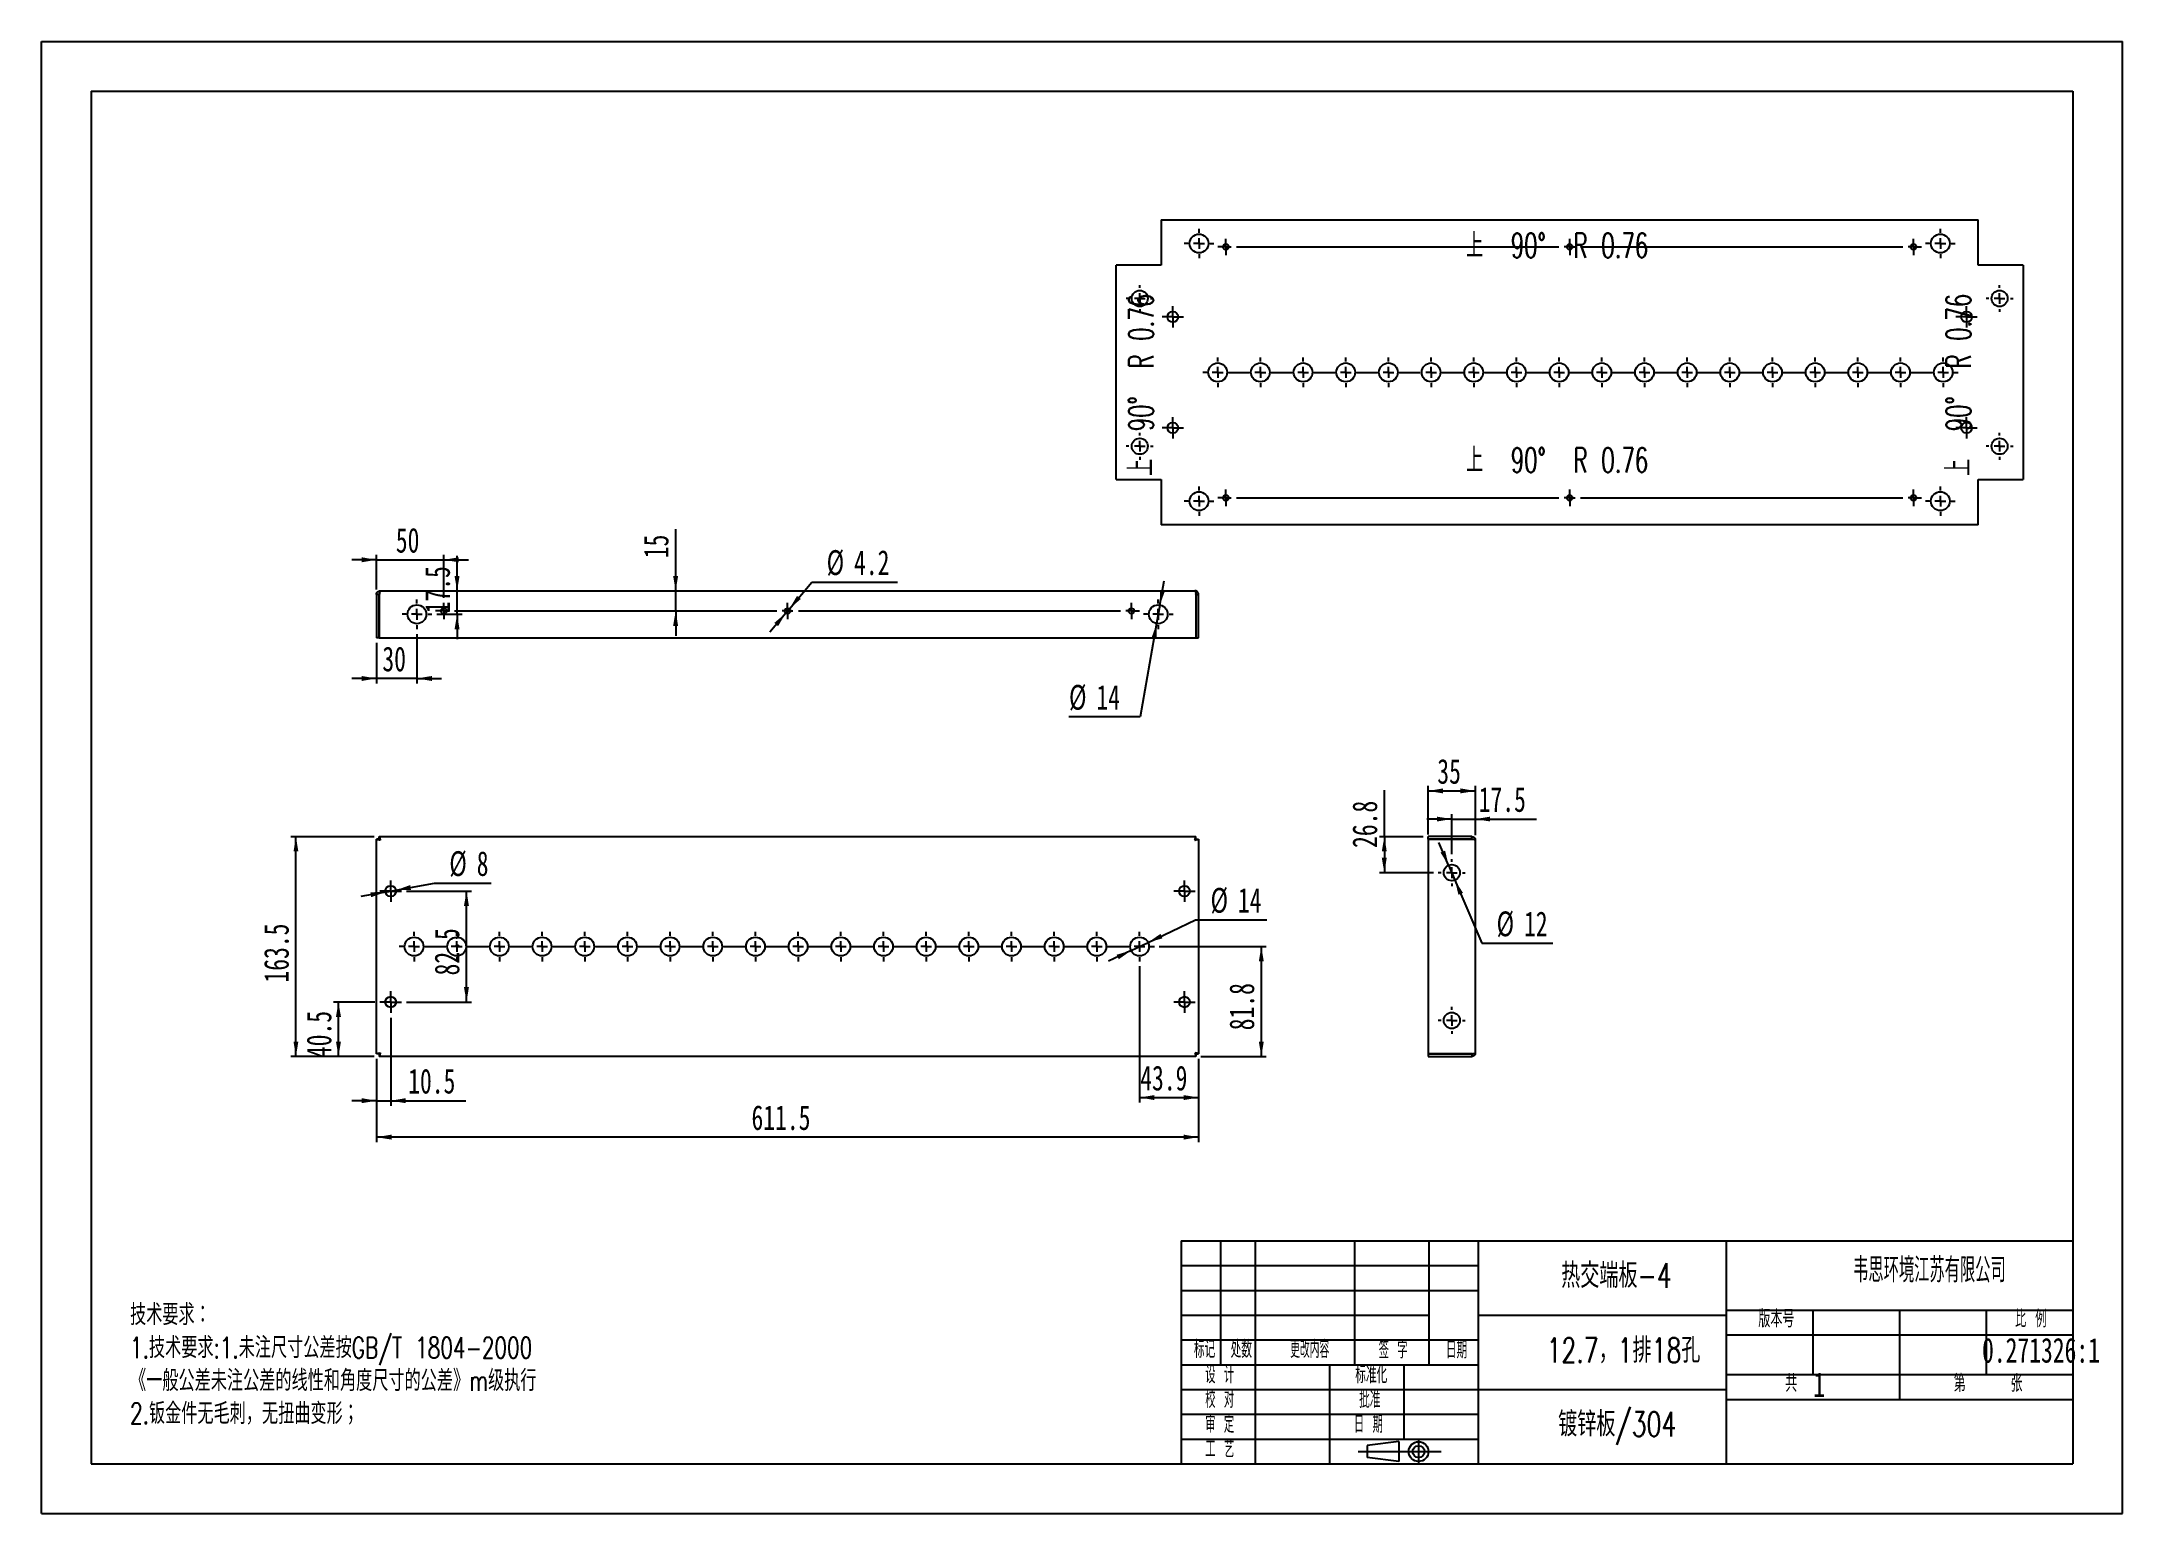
# Model space of a CAD drawing. Extents: x 0 to 1548, y 0 to 1095.
import ezdxf

# ---------------------------------------------------------------- set-up
doc = ezdxf.new("R2010")
doc.units = 0
doc.header["$LTSCALE"] = 3.685605
doc.layers.get('0').update_dxf_attribs({"linetype": 'CONTINUOUS'})
for name, color, linetype in [('粗实线', 7, 'CONTINUOUS'), ('细实线', 7, 'CONTINUOUS'), ('轮廓线层', 7, 'CONTINUOUS')]:
    doc.layers.add(name, color=color, linetype=linetype)
doc.styles.add('SLDTEXTSTYLE0', font='TXT', dxfattribs={"width": 0.7, "bigfont": 'bigfont'})
doc.styles.add('SLDTEXTSTYLE1', font='TXT', dxfattribs={"width": 0.56, "bigfont": 'bigfont'})
doc.styles.add('SLDTEXTSTYLE2', font='TXT', dxfattribs={"width": 0.49, "bigfont": 'bigfont'})
doc.styles.add('SLDTEXTSTYLE3', font='TXT', dxfattribs={"width": 0.54, "bigfont": 'bigfont'})
doc.styles.add('SLDTEXTSTYLE4', font='TXT', dxfattribs={"width": 0.63, "bigfont": 'bigfont'})
doc.styles.add('SLDTEXTSTYLE5', font='TXT', dxfattribs={"width": 0.586667, "bigfont": 'bigfont'})
doc.styles.add('SLDTEXTSTYLE6', font='TXT', dxfattribs={"width": 0.7})
doc.styles.add('SLDTEXTSTYLE7', font='TXT', dxfattribs={"width": 0.628571, "bigfont": 'bigfont'})
doc.dimstyles.new('SLDDIMSTYLE0', dxfattribs={"dimtxt": 18.428024, "dimasz": 11.056814, "dimexe": 0, "dimexo": 0.0625, "dimgap": 4.607006, "dimtad": 2, "dimdec": 1, "dimrnd": 1e-09, "dimzin": 12, "dimtxsty": 'SLDTEXTSTYLE6', "dimsah": 1, "dimcen": 0.09, "dimazin": 3, "dimtfac": 1, "dimtdec": 1, "dimtofl": 0, "dimtmove": 0, "dimatfit": 3, "dimtolj": 1, "dimtzin": 12})
doc.dimstyles.new('SLDDIMSTYLE1', dxfattribs={"dimtxt": 18.428024, "dimasz": 11.056814, "dimexe": 0, "dimexo": 0.0625, "dimgap": 4.607006, "dimtad": 0, "dimtih": 1, "dimtoh": 1, "dimdec": 1, "dimrnd": 1e-09, "dimzin": 12, "dimtxsty": 'SLDTEXTSTYLE6', "dimsah": 1, "dimcen": 0, "dimazin": 3, "dimtfac": 1, "dimtdec": 1, "dimtmove": 0, "dimatfit": 3, "dimtolj": 1, "dimtzin": 12})
doc.dimstyles.new('SLDDIMSTYLE2', dxfattribs={"dimtxt": 18.428024, "dimasz": 11.056814, "dimexe": 0, "dimexo": 0.0625, "dimgap": 4.607006, "dimtad": 2, "dimdec": 1, "dimrnd": 1e-09, "dimzin": 12, "dimtxsty": 'SLDTEXTSTYLE6', "dimsah": 1, "dimcen": 0.09, "dimazin": 3, "dimtfac": 1, "dimtdec": 1, "dimtmove": 0, "dimatfit": 3, "dimtolj": 1, "dimtzin": 12})

msp = doc.modelspace()

# ---------------------------------------------------------------- texts
at = {"color": 7, "linetype": 'CONTINUOUS', "char_height": 18.428, "attachment_point": 2, "style": 'SLDTEXTSTYLE7'}
for insert in [(1127.39, 952.27), (1127.39, 792.6)]:
    msp.add_mtext('上  90°  R 0.76', dxfattribs=dict(at, insert=insert))
at = {"color": 7, "linetype": 'CONTINUOUS', "char_height": 18.428, "attachment_point": 2, "rotation": 90, "style": 'SLDTEXTSTYLE7'}
for insert in [(808.72, 839.26), (1416.8, 839.26)]:
    msp.add_mtext('上  90°  R 0.76', dxfattribs=dict(at, insert=insert))
at = {"layer": '细实线', "color": 7}
for s, insert, char_height, attachment_point, style in [('热交端板-4', (1171.58, 186.17), 18.428, 2, 'SLDTEXTSTYLE0'), ('韦思环境江苏有限公司', (1404.41, 190.21), 18.428, 2, 'SLDTEXTSTYLE1'), ('12.7，1排18孔', (1176.8, 130.55), 18.428, 2, 'SLDTEXTSTYLE0'), ('0.271326:1', (1487.42, 130.55), 18.428, 2, 'SLDTEXTSTYLE6'), ('1', (1318.01, 104.96), 18.43, 1, 'SLDTEXTSTYLE6'), ('1', (1318.01, 104.96), 18.43, 1, 'SLDTEXTSTYLE6'), ('镀锌板/304', (1172.15, 75.62), 18.428, 2, 'SLDTEXTSTYLE0')]:
    msp.add_mtext(s, dxfattribs=dict(at, insert=insert, char_height=char_height, attachment_point=attachment_point, style=style))
at = {"layer": '细实线', "char_height": 12.9, "attachment_point": 2}
for s, insert, style in [('版本号', (1290.56, 151.27), 'SLDTEXTSTYLE4'), ('比 例', (1479.79, 151.27), 'SLDTEXTSTYLE5'), ('标记', (865.18, 128.51), 'SLDTEXTSTYLE1'), ('处数', (892.46, 128.51), 'SLDTEXTSTYLE1'), ('更改内容', (943.38, 128.51), 'SLDTEXTSTYLE2'), ('签 字', (1005.45, 128.11), 'SLDTEXTSTYLE3'), ('日期', (1052.58, 128.11), 'SLDTEXTSTYLE1'), ('设 计', (876.45, 109.68), 'SLDTEXTSTYLE3'), ('标准化', (989.18, 109.68), 'SLDTEXTSTYLE1'), ('共', (1301.61, 103.26), 'SLDTEXTSTYLE4'), ('第', (1427.02, 103.26), 'SLDTEXTSTYLE4'), ('张', (1469.22, 103.26), 'SLDTEXTSTYLE4'), ('张', (1469.22, 103.26), 'SLDTEXTSTYLE4'), ('校 对', (876.45, 91.34), 'SLDTEXTSTYLE3'), ('批准', (988.09, 91.34), 'SLDTEXTSTYLE1'), ('审 定', (876.45, 72.82), 'SLDTEXTSTYLE3'), ('日 期', (987.02, 72.82), 'SLDTEXTSTYLE3'), ('工 艺', (876.45, 54.4), 'SLDTEXTSTYLE3')]:
    msp.add_mtext(s, dxfattribs=dict(at, insert=insert, style=style))

# ---------------------------------------------------------------- blocks, each defined once
blk = doc.blocks.new('块6')
at = {"color": 7, "linetype": 'CONTINUOUS'}
for p, q in [((469, 572.2), (439.5, 568.5)), ((439.5, 568.5), (439.5, 557.5)), ((469, 572.2), (469, 553.8)), ((469, 553.8), (439.5, 557.5))]:
    blk.add_line(p, q, dxfattribs=at)
at = {"layer": '轮廓线层', "color": 7}
for p, q in [((431.2, 562.9), (508.3, 562.9)), ((487.3, 573.8), (487.3, 552))]:
    blk.add_line(p, q, dxfattribs=at)
for radius in [9.21, 5.53]:
    blk.add_circle((487.3, 562.9), radius, dxfattribs=at)
blk = doc.blocks.new('SW_NOTE_0')
at = {"layer": '细实线', "color": 0, "attachment_point": 1, "style": 'SLDTEXTSTYLE0'}
for s, insert, char_height in [('技术要求：', (0, 20.1), 15.6), ('1.技术要求:1.未注尺寸公差按GB/T 1804-2000', (0, -4.4), 15.602), ('《一般公差未注公差的线性和角度尺寸的公差》m级执行', (0, -28.9), 15.602), ('2.钣金件无毛刺，无扭曲变形；', (0, -53.4), 15.602)]:
    blk.add_mtext(s, dxfattribs=dict(at, insert=insert, char_height=char_height))
blk = doc.blocks.new('_D')
at = {"layer": '细实线'}
for p, q in [((249.2, 338.1), (249.2, 276.1)), ((860.7, 338.1), (860.7, 276.1)), ((860.7, 279.8), (249.2, 279.8))]:
    blk.add_line(p, q, dxfattribs=at)
for points in [[(249.2, 279.8), (260.3, 278), (260.3, 281.7)], [(860.7, 279.8), (849.6, 281.7), (849.6, 278)]]:
    blk.add_solid(points, dxfattribs=at)
at = {"layer": '细实线', "insert": (528.1, 303.6), "char_height": 18.43, "attachment_point": 1, "style": 'SLDTEXTSTYLE6'}
blk.add_mtext('611.5', dxfattribs=at)
blk = doc.blocks.new('_D_1')
at = {"layer": '细实线'}
for p, q in [((247.5, 503.3), (185.5, 503.3)), ((189.2, 339.8), (189.2, 503.3)), ((247.5, 339.8), (185.5, 339.8))]:
    blk.add_line(p, q, dxfattribs=at)
for points in [[(189.2, 503.3), (187.4, 492.3), (191, 492.3)], [(189.2, 339.8), (191, 350.9), (187.4, 350.9)]]:
    blk.add_solid(points, dxfattribs=at)
at = {"layer": '细实线', "insert": (165.4, 394.8), "char_height": 18.43, "attachment_point": 1, "rotation": 90, "style": 'SLDTEXTSTYLE6'}
blk.add_mtext('163.5', dxfattribs=at)
blk = doc.blocks.new('_D_2')
at = {"layer": '细实线'}
for p, q in [((816.8, 406.9), (816.8, 305.6)), ((860.7, 338.1), (860.7, 305.6)), ((816.8, 309.3), (860.7, 309.3))]:
    blk.add_line(p, q, dxfattribs=at)
for points in [[(816.8, 309.3), (827.9, 307.4), (827.9, 311.1)], [(860.7, 309.3), (849.6, 311.1), (849.6, 307.4)]]:
    blk.add_solid(points, dxfattribs=at)
at = {"layer": '细实线', "insert": (817.3, 333), "char_height": 18.43, "attachment_point": 1, "style": 'SLDTEXTSTYLE6'}
blk.add_mtext('43.9', dxfattribs=at)
blk = doc.blocks.new('_D_3')
at = {"layer": '细实线'}
for p, q in [((831.5, 421.6), (911.1, 421.6)), ((907.4, 339.8), (907.4, 421.6)), ((862.4, 339.8), (911.1, 339.8))]:
    blk.add_line(p, q, dxfattribs=at)
for points in [[(907.4, 421.6), (905.5, 410.5), (909.2, 410.5)], [(907.4, 339.8), (909.2, 350.9), (905.5, 350.9)]]:
    blk.add_solid(points, dxfattribs=at)
at = {"layer": '细实线', "insert": (883.6, 359.3), "char_height": 18.43, "attachment_point": 1, "rotation": 90, "style": 'SLDTEXTSTYLE6'}
blk.add_mtext('81.8', dxfattribs=at)
blk = doc.blocks.new('_D_4')
at = {"layer": '细实线'}
for p, q in [((823.1, 424.6), (858.5, 441.4)), ((858.5, 441.4), (911.4, 441.4)), ((810.5, 418.6), (793.8, 410.6)), ((810.5, 418.6), (823.1, 424.6))]:
    blk.add_line(p, q, dxfattribs=at)
for points in [[(810.5, 418.6), (799.7, 415.5), (801.3, 412.1)], [(823.1, 424.6), (833.9, 427.7), (832.3, 431)]]:
    blk.add_solid(points, dxfattribs=at)
at = {"layer": '细实线', "char_height": 18.43, "attachment_point": 1, "style": 'SLDTEXTSTYLE6'}
for s, insert in [('%%c', (869.6, 465.2)), ('14', (890, 465.2))]:
    blk.add_mtext(s, dxfattribs=dict(at, insert=insert))
blk = doc.blocks.new('_D_5')
at = {"layer": '细实线'}
for p, q in [((271.4, 462.8), (319.8, 462.8)), ((316.1, 380.3), (316.1, 462.8)), ((271.4, 380.3), (319.8, 380.3))]:
    blk.add_line(p, q, dxfattribs=at)
for points in [[(316.1, 462.8), (314.2, 451.8), (317.9, 451.8)], [(316.1, 380.3), (317.9, 391.4), (314.2, 391.4)]]:
    blk.add_solid(points, dxfattribs=at)
at = {"layer": '细实线', "insert": (292.3, 400.1), "char_height": 18.43, "attachment_point": 1, "rotation": 90, "style": 'SLDTEXTSTYLE6'}
blk.add_mtext('82.5', dxfattribs=at)
blk = doc.blocks.new('_D_6')
at = {"layer": '细实线'}
for p, q in [((248, 380.3), (217.1, 380.3)), ((220.8, 339.8), (220.8, 380.3)), ((247.5, 339.8), (217.1, 339.8))]:
    blk.add_line(p, q, dxfattribs=at)
for points in [[(220.8, 380.3), (219, 369.3), (222.7, 369.3)], [(220.8, 339.8), (222.7, 350.9), (219, 350.9)]]:
    blk.add_solid(points, dxfattribs=at)
at = {"layer": '细实线', "insert": (197.1, 338.6), "char_height": 18.43, "attachment_point": 1, "rotation": 90, "style": 'SLDTEXTSTYLE6'}
blk.add_mtext('40.5', dxfattribs=at)
blk = doc.blocks.new('_D_7')
at = {"layer": '细实线'}
for p, q in [((259.7, 368.6), (259.7, 303.2)), ((249.2, 338.1), (249.2, 303.2)), ((249.2, 306.9), (230.8, 306.9)), ((249.2, 306.9), (259.7, 306.9)), ((259.7, 306.9), (315.6, 306.9))]:
    blk.add_line(p, q, dxfattribs=at)
for points in [[(249.2, 306.9), (238.1, 308.8), (238.1, 305.1)], [(259.7, 306.9), (270.8, 305.1), (270.8, 308.8)]]:
    blk.add_solid(points, dxfattribs=at)
at = {"layer": '细实线', "insert": (272.7, 330.7), "char_height": 18.43, "attachment_point": 1, "style": 'SLDTEXTSTYLE6'}
blk.add_mtext('10.5', dxfattribs=at)
blk = doc.blocks.new('_D_8')
at = {"layer": '细实线'}
for p, q in [((263.6, 463.5), (292.2, 468.7)), ((292.2, 468.7), (334.4, 468.7)), ((255.8, 462.1), (237.6, 458.8)), ((255.8, 462.1), (263.6, 463.5))]:
    blk.add_line(p, q, dxfattribs=at)
for points in [[(263.6, 463.5), (274.8, 463.7), (274.2, 467.3)], [(255.8, 462.1), (244.6, 462), (245.2, 458.3)]]:
    blk.add_solid(points, dxfattribs=at)
at = {"layer": '细实线', "attachment_point": 1, "style": 'SLDTEXTSTYLE6'}
for s, insert, char_height in [('%%c', (303.3, 492.5), 18.43), ('8', (323.7, 492.5), 18.4)]:
    blk.add_mtext(s, dxfattribs=dict(at, insert=insert, char_height=char_height))
blk = doc.blocks.new('SW_CENTERMARKSYMBOL_0')
at = {"layer": '细实线', "color": 0}
for p, q in [((-516, 0), (-519, 0)), ((-508, 0), (-512, 0)), ((-508, 8), (-508, 11)), ((-508, 0), (-508, 4)), ((-508, 0), (-508, -4)), ((-508, 0), (-504, 0)), ((-500, 0), (-484.25, 0)), ((-476.25, 0), (-480.25, 0)), ((-476.25, 8), (-476.25, 11)), ((-476.25, 0), (-476.25, 4)), ((-476.25, 0), (-476.25, -4)), ((-476.25, 0), (-472.25, 0)), ((-468.25, 0), (-452.5, 0)), ((-444.5, 0), (-448.5, 0)), ((-444.5, 8), (-444.5, 11)), ((-444.5, 0), (-444.5, 4)), ((-444.5, 0), (-444.5, -4)), ((-444.5, 0), (-440.5, 0)), ((-436.5, 0), (-420.75, 0)), ((-412.75, 0), (-416.75, 0)), ((-412.75, 8), (-412.75, 11)), ((-412.75, 0), (-412.75, 4)), ((-412.75, 0), (-412.75, -4)), ((-412.75, 0), (-408.75, 0)), ((-404.75, 0), (-389, 0)), ((-381, 0), (-385, 0)), ((-381, 8), (-381, 11)), ((-381, 0), (-381, 4)), ((-381, 0), (-381, -4)), ((-381, 0), (-377, 0)), ((-373, 0), (-357.25, 0)), ((-349.25, 0), (-353.25, 0)), ((-349.25, 8), (-349.25, 11)), ((-349.25, 0), (-349.25, 4)), ((-349.25, 0), (-349.25, -4)), ((-349.25, 0), (-345.25, 0)), ((-341.25, 0), (-325.5, 0)), ((-317.5, 0), (-321.5, 0)), ((-317.5, 8), (-317.5, 11)), ((-317.5, 0), (-317.5, 4)), ((-317.5, 0), (-317.5, -4)), ((-317.5, 0), (-313.5, 0)), ((-309.5, 0), (-293.75, 0)), ((-285.75, 0), (-289.75, 0)), ((-285.75, 8), (-285.75, 11)), ((-285.75, 0), (-285.75, 4)), ((-285.75, 0), (-285.75, -4)), ((-285.75, 0), (-281.75, 0)), ((-277.75, 0), (-262, 0)), ((-254, 0), (-258, 0)), ((-254, 8), (-254, 11)), ((-254, 0), (-254, 4)), ((-254, 0), (-254, -4)), ((-254, 0), (-250, 0)), ((-246, 0), (-230.25, 0)), ((-222.25, 0), (-226.25, 0)), ((-222.25, 8), (-222.25, 11)), ((-222.25, 0), (-222.25, 4)), ((-222.25, 0), (-222.25, -4)), ((-222.25, 0), (-218.25, 0)), ((-214.25, 0), (-198.5, 0)), ((-190.5, 0), (-194.5, 0)), ((-190.5, 8), (-190.5, 11)), ((-190.5, 0), (-190.5, 4)), ((-190.5, 0), (-190.5, -4)), ((-190.5, 0), (-186.5, 0)), ((-182.5, 0), (-166.75, 0)), ((-158.75, 0), (-162.75, 0)), ((-158.75, 8), (-158.75, 11)), ((-158.75, 0), (-158.75, 4)), ((-158.75, 0), (-158.75, -4)), ((-158.75, 0), (-154.75, 0)), ((-150.75, 0), (-135, 0)), ((-127, 0), (-131, 0)), ((-127, 8), (-127, 11)), ((-127, 0), (-127, 4)), ((-127, 0), (-127, -4)), ((-127, 0), (-123, 0)), ((-119, 0), (-103.25, 0)), ((-95.25, 0), (-99.25, 0)), ((-95.25, 8), (-95.25, 11)), ((-95.25, 0), (-95.25, 4)), ((-95.25, 0), (-95.25, -4)), ((-95.25, 0), (-91.25, 0)), ((-87.25, 0), (-71.5, 0)), ((-63.5, 0), (-67.5, 0)), ((-63.5, 8), (-63.5, 11)), ((-63.5, 0), (-63.5, 4)), ((-63.5, 0), (-63.5, -4)), ((-63.5, 0), (-59.5, 0)), ((-55.5, 0), (-39.75, 0)), ((-31.75, 0), (-35.75, 0)), ((-31.75, 8), (-31.75, 11)), ((-31.75, 0), (-31.75, 4)), ((-31.75, 0), (-31.75, -4)), ((-31.75, 0), (-27.75, 0)), ((-23.75, 0), (-8, 0)), ((0, 0), (-4, 0)), ((0, 8), (0, 11)), ((0, 0), (0, 4)), ((0, 0), (0, -4)), ((0, 0), (4, 0)), ((8, 0), (23.75, 0)), ((31.75, 0), (27.75, 0)), ((31.75, 8), (31.75, 11)), ((31.75, 0), (31.75, 4)), ((31.75, 0), (31.75, -4)), ((31.75, 0), (35.75, 0)), ((39.75, 0), (42.75, 0)), ((-508, -8), (-508, -11)), ((-476.25, -8), (-476.25, -11)), ((-444.5, -8), (-444.5, -11)), ((-412.75, -8), (-412.75, -11)), ((-381, -8), (-381, -11)), ((-349.25, -8), (-349.25, -11)), ((-317.5, -8), (-317.5, -11)), ((-285.75, -8), (-285.75, -11)), ((-254, -8), (-254, -11)), ((-222.25, -8), (-222.25, -11)), ((-190.5, -8), (-190.5, -11)), ((-158.75, -8), (-158.75, -11)), ((-127, -8), (-127, -11)), ((-95.25, -8), (-95.25, -11)), ((-63.5, -8), (-63.5, -11)), ((-31.75, -8), (-31.75, -11)), ((0, -8), (0, -11)), ((31.75, -8), (31.75, -11))]:
    blk.add_line(p, q, dxfattribs=at)
blk = doc.blocks.new('SW_CENTERMARKSYMBOL_1')
at = {"layer": '细实线', "color": 0}
for p, q in [((-4, 0), (-8, 0)), ((0, 0), (-4, 0)), ((0, 4), (0, 8)), ((0, 0), (0, 4)), ((0, 0), (0, -4)), ((0, 0), (4, 0)), ((4, 0), (8, 0)), ((0, -4), (0, -8))]:
    blk.add_line(p, q, dxfattribs=at)
blk = doc.blocks.new('SW_CENTERMARKSYMBOL_2')
at = {"layer": '细实线', "color": 0}
for p, q in [((-4, 0), (-8, 0)), ((0, 0), (-4, 0)), ((0, 4), (0, 8)), ((0, 0), (0, 4)), ((0, 0), (0, -4)), ((0, 0), (4, 0)), ((4, 0), (8, 0)), ((0, -4), (0, -8))]:
    blk.add_line(p, q, dxfattribs=at)
blk = doc.blocks.new('SW_CENTERMARKSYMBOL_3')
at = {"layer": '细实线', "color": 0}
for p, q in [((-4, 0), (-8, 0)), ((0, 0), (-4, 0)), ((0, 4), (0, 8)), ((0, 0), (0, 4)), ((0, 0), (0, -4)), ((0, 0), (4, 0)), ((4, 0), (8, 0)), ((0, -4), (0, -8))]:
    blk.add_line(p, q, dxfattribs=at)
blk = doc.blocks.new('SW_CENTERMARKSYMBOL_4')
at = {"layer": '细实线', "color": 0}
for p, q in [((-4, 0), (-8, 0)), ((0, 0), (-4, 0)), ((0, 4), (0, 8)), ((0, 0), (0, 4)), ((0, 0), (0, -4)), ((0, 0), (4, 0)), ((4, 0), (8, 0)), ((0, -4), (0, -8))]:
    blk.add_line(p, q, dxfattribs=at)
blk = doc.blocks.new('_D_9')
at = {"layer": '细实线'}
for p, q in [((1031.6, 505), (1031.6, 541)), ((1031.6, 537.3), (1066.6, 537.3)), ((1066.6, 504.3), (1066.6, 541))]:
    blk.add_line(p, q, dxfattribs=at)
for points in [[(1031.6, 537.3), (1042.6, 535.5), (1042.6, 539.2)], [(1066.6, 537.3), (1055.5, 539.2), (1055.5, 535.5)]]:
    blk.add_solid(points, dxfattribs=at)
at = {"layer": '细实线', "insert": (1038.3, 561.1), "char_height": 18.43, "attachment_point": 1, "style": 'SLDTEXTSTYLE6'}
blk.add_mtext('35', dxfattribs=at)
blk = doc.blocks.new('_D_10')
at = {"layer": '细实线'}
for p, q in [((1049.1, 516.4), (1030.6, 516.4)), ((1049.1, 490.2), (1049.1, 520.1)), ((1049.1, 516.4), (1066.6, 516.4)), ((1066.6, 504.3), (1066.6, 520.1)), ((1066.6, 516.4), (1112, 516.4))]:
    blk.add_line(p, q, dxfattribs=at)
for points in [[(1049.1, 516.4), (1038, 518.2), (1038, 514.6)], [(1066.6, 516.4), (1077.6, 514.6), (1077.6, 518.2)]]:
    blk.add_solid(points, dxfattribs=at)
at = {"layer": '细实线', "insert": (1069.1, 540.2), "char_height": 18.43, "attachment_point": 1, "style": 'SLDTEXTSTYLE6'}
blk.add_mtext('17.5', dxfattribs=at)
blk = doc.blocks.new('_D_11')
at = {"layer": '细实线'}
for p, q in [((998.9, 503.3), (998.9, 537.8)), ((1027.9, 503.3), (995.2, 503.3)), ((998.9, 503.3), (998.9, 476.5)), ((1035.4, 476.5), (995.2, 476.5))]:
    blk.add_line(p, q, dxfattribs=at)
for points in [[(998.9, 503.3), (997, 492.3), (1000.7, 492.3)], [(998.9, 476.5), (1000.7, 487.6), (997, 487.6)]]:
    blk.add_solid(points, dxfattribs=at)
at = {"layer": '细实线', "insert": (975.1, 494.9), "char_height": 18.43, "attachment_point": 1, "rotation": 90, "style": 'SLDTEXTSTYLE6'}
blk.add_mtext('26.8', dxfattribs=at)
blk = doc.blocks.new('_D_12')
at = {"layer": '细实线'}
for p, q in [((1046.7, 482), (1039.5, 499)), ((1046.7, 482), (1051.4, 471)), ((1051.4, 471), (1071.4, 424)), ((1071.4, 424), (1124.3, 424))]:
    blk.add_line(p, q, dxfattribs=at)
for points in [[(1046.7, 482), (1044.1, 492.9), (1040.7, 491.5)], [(1051.4, 471), (1054, 460.1), (1057.4, 461.5)]]:
    blk.add_solid(points, dxfattribs=at)
at = {"layer": '细实线', "char_height": 18.43, "attachment_point": 1, "style": 'SLDTEXTSTYLE6'}
for s, insert in [('%%c', (1082.4, 447.7)), ('12', (1102.8, 447.7))]:
    blk.add_mtext(s, dxfattribs=dict(at, insert=insert))
blk = doc.blocks.new('SW_CENTERMARKSYMBOL_5')
at = {"layer": '细实线', "color": 0}
for p, q in [((-8, 0), (-10, 0)), ((0, 0), (-4, 0)), ((0, 8), (0, 10)), ((0, 0), (0, 4)), ((0, 0), (0, -4)), ((0, 0), (4, 0)), ((8, 0), (10, 0)), ((0, -8), (0, -10))]:
    blk.add_line(p, q, dxfattribs=at)
blk = doc.blocks.new('SW_CENTERMARKSYMBOL_6')
at = {"layer": '细实线', "color": 0}
for p, q in [((-8, 0), (-10, 0)), ((0, 0), (-4, 0)), ((0, 8), (0, 10)), ((0, 0), (0, 4)), ((0, 0), (0, -4)), ((0, 0), (4, 0)), ((8, 0), (10, 0)), ((0, -8), (0, -10))]:
    blk.add_line(p, q, dxfattribs=at)
blk = doc.blocks.new('_D_13')
at = {"layer": '细实线'}
for p, q in [((249.2, 687.2), (249.2, 712.9)), ((299.2, 681), (299.2, 712.9)), ((249.2, 709.2), (230.8, 709.2)), ((249.2, 709.2), (299.2, 709.2)), ((299.2, 709.2), (317.6, 709.2))]:
    blk.add_line(p, q, dxfattribs=at)
for points in [[(249.2, 709.2), (238.1, 711.1), (238.1, 707.4)], [(299.2, 709.2), (310.3, 707.4), (310.3, 711.1)]]:
    blk.add_solid(points, dxfattribs=at)
at = {"layer": '细实线', "insert": (263.5, 733), "char_height": 18.43, "attachment_point": 1, "style": 'SLDTEXTSTYLE6'}
blk.add_mtext('50', dxfattribs=at)
blk = doc.blocks.new('_D_14')
at = {"layer": '细实线'}
for p, q in [((279.2, 654), (279.2, 617.3)), ((249.2, 647.5), (249.2, 617.3)), ((249.2, 621), (230.8, 621)), ((279.2, 621), (249.2, 621)), ((279.2, 621), (297.6, 621))]:
    blk.add_line(p, q, dxfattribs=at)
for points in [[(249.2, 621), (238.1, 622.8), (238.1, 619.1)], [(279.2, 621), (290.3, 619.1), (290.3, 622.8)]]:
    blk.add_solid(points, dxfattribs=at)
at = {"layer": '细实线', "insert": (253.5, 644.7), "char_height": 18.43, "attachment_point": 1, "style": 'SLDTEXTSTYLE6'}
blk.add_mtext('30', dxfattribs=at)
blk = doc.blocks.new('_D_15')
at = {"layer": '细实线'}
for p, q in [((471.7, 686.2), (471.7, 731.9)), ((471.7, 671.2), (471.7, 686.2)), ((471.7, 671.2), (471.7, 652.8))]:
    blk.add_line(p, q, dxfattribs=at)
for points in [[(471.7, 686.2), (473.5, 697.2), (469.8, 697.2)], [(471.7, 671.2), (469.8, 660.1), (473.5, 660.1)]]:
    blk.add_solid(points, dxfattribs=at)
at = {"layer": '细实线', "insert": (447.9, 710.4), "char_height": 18.43, "attachment_point": 1, "rotation": 90, "style": 'SLDTEXTSTYLE6'}
blk.add_mtext('15', dxfattribs=at)
blk = doc.blocks.new('_D_16')
at = {"layer": '细实线'}
for p, q in [((309.1, 686.2), (309.1, 712.3)), ((309.1, 668.7), (309.1, 686.2)), ((293.9, 668.7), (312.8, 668.7)), ((309.1, 668.7), (309.1, 650.3))]:
    blk.add_line(p, q, dxfattribs=at)
for points in [[(309.1, 686.2), (310.9, 697.2), (307.2, 697.2)], [(309.1, 668.7), (307.2, 657.6), (310.9, 657.6)]]:
    blk.add_solid(points, dxfattribs=at)
at = {"layer": '细实线', "insert": (285.3, 669.4), "char_height": 18.43, "attachment_point": 1, "rotation": 90, "style": 'SLDTEXTSTYLE6'}
blk.add_mtext('17.5', dxfattribs=at)
blk = doc.blocks.new('_D_17')
at = {"layer": '细实线'}
for p, q in [((831.9, 675.6), (835.1, 693.7)), ((831.9, 675.6), (829.5, 661.8)), ((829.5, 661.8), (817.2, 592.4)), ((817.2, 592.4), (764.3, 592.4))]:
    blk.add_line(p, q, dxfattribs=at)
for points in [[(831.9, 675.6), (835.7, 686.1), (832, 686.8)], [(829.5, 661.8), (825.7, 651.2), (829.4, 650.6)]]:
    blk.add_solid(points, dxfattribs=at)
at = {"layer": '细实线', "char_height": 18.43, "attachment_point": 1, "style": 'SLDTEXTSTYLE6'}
for s, insert in [('%%c', (764.3, 616.2)), ('14', (784.7, 616.2))]:
    blk.add_mtext(s, dxfattribs=dict(at, insert=insert))
blk = doc.blocks.new('_D_18')
at = {"layer": '细实线'}
for p, q in [((556.3, 672.8), (573, 692.6)), ((573, 692.6), (636.6, 692.6)), ((553.6, 669.6), (541.7, 655.5)), ((553.6, 669.6), (556.3, 672.8))]:
    blk.add_line(p, q, dxfattribs=at)
for points in [[(556.3, 672.8), (564.8, 680.1), (562, 682.4)], [(553.6, 669.6), (545.1, 662.3), (547.9, 659.9)]]:
    blk.add_solid(points, dxfattribs=at)
at = {"layer": '细实线', "char_height": 18.43, "attachment_point": 1, "style": 'SLDTEXTSTYLE6'}
for s, insert in [('%%c', (584, 716.4)), ('4.2', (604.4, 716.4))]:
    blk.add_mtext(s, dxfattribs=dict(at, insert=insert))
blk = doc.blocks.new('SW_CENTERMARKSYMBOL_7')
at = {"layer": '细实线', "color": 0}
for p, q in [((-8, 0), (-11, 0)), ((0, 0), (-4, 0)), ((0, 8), (0, 11)), ((0, 0), (0, 4)), ((0, 0), (0, -4)), ((0, 0), (4, 0)), ((8, 0), (11, 0)), ((0, -8), (0, -11))]:
    blk.add_line(p, q, dxfattribs=at)
blk = doc.blocks.new('SW_CENTERMARKSYMBOL_8')
at = {"layer": '细实线', "color": 0}
for p, q in [((-8, 0), (-11, 0)), ((0, 0), (-4, 0)), ((0, 8), (0, 11)), ((0, 0), (0, 4)), ((0, 0), (0, -4)), ((0, 0), (4, 0)), ((8, 0), (11, 0)), ((0, -8), (0, -11))]:
    blk.add_line(p, q, dxfattribs=at)
blk = doc.blocks.new('SW_CENTERMARKSYMBOL_9')
at = {"layer": '细实线', "color": 0}
for p, q in [((-259.75, 0), (-261.85, 0)), ((-255.75, 0), (-259.75, 0)), ((-255.75, 4), (-255.75, 6.1)), ((-255.75, 0), (-255.75, 4)), ((-255.75, 0), (-255.75, -4)), ((-255.75, 0), (-251.75, 0)), ((-247.75, 0), (-8, 0)), ((0, 0), (-4, 0)), ((0, 4), (0, 6.1)), ((0, 0), (0, 4)), ((0, 0), (0, -4)), ((0, 0), (4, 0)), ((8, 0), (247.75, 0)), ((255.75, 0), (251.75, 0)), ((255.75, 4), (255.75, 6.1)), ((255.75, 0), (255.75, 4)), ((255.75, 0), (255.75, -4)), ((255.75, 0), (259.75, 0)), ((259.75, 0), (261.85, 0)), ((-255.75, -4), (-255.75, -6.1)), ((0, -4), (0, -6.1)), ((255.75, -4), (255.75, -6.1))]:
    blk.add_line(p, q, dxfattribs=at)
blk = doc.blocks.new('SW_CENTERMARKSYMBOL_10')
at = {"layer": '细实线', "color": 0}
for p, q in [((-39.75, 0), (-42.75, 0)), ((-31.75, 0), (-35.75, 0)), ((-31.75, 8), (-31.75, 11)), ((-31.75, 0), (-31.75, 4)), ((-31.75, 0), (-31.75, -4)), ((-31.75, 0), (-27.75, 0)), ((-23.75, 0), (-8, 0)), ((0, 0), (-4, 0)), ((0, 8), (0, 11)), ((0, 0), (0, 4)), ((0, 0), (0, -4)), ((0, 0), (4, 0)), ((8, 0), (23.75, 0)), ((31.75, 0), (27.75, 0)), ((31.75, 8), (31.75, 11)), ((31.75, 0), (31.75, 4)), ((31.75, 0), (31.75, -4)), ((31.75, 0), (35.75, 0)), ((39.75, 0), (55.5, 0)), ((63.5, 0), (59.5, 0)), ((63.5, 8), (63.5, 11)), ((63.5, 0), (63.5, 4)), ((63.5, 0), (63.5, -4)), ((63.5, 0), (67.5, 0)), ((71.5, 0), (87.25, 0)), ((95.25, 0), (91.25, 0)), ((95.25, 8), (95.25, 11)), ((95.25, 0), (95.25, 4)), ((95.25, 0), (95.25, -4)), ((95.25, 0), (99.25, 0)), ((103.25, 0), (119, 0)), ((127, 0), (123, 0)), ((127, 8), (127, 11)), ((127, 0), (127, 4)), ((127, 0), (127, -4)), ((127, 0), (131, 0)), ((135, 0), (150.75, 0)), ((158.75, 0), (154.75, 0)), ((158.75, 8), (158.75, 11)), ((158.75, 0), (158.75, 4)), ((158.75, 0), (158.75, -4)), ((158.75, 0), (162.75, 0)), ((166.75, 0), (182.5, 0)), ((190.5, 0), (186.5, 0)), ((190.5, 8), (190.5, 11)), ((190.5, 0), (190.5, 4)), ((190.5, 0), (190.5, -4)), ((190.5, 0), (194.5, 0)), ((198.5, 0), (214.25, 0)), ((222.25, 0), (218.25, 0)), ((222.25, 8), (222.25, 11)), ((222.25, 0), (222.25, 4)), ((222.25, 0), (222.25, -4)), ((222.25, 0), (226.25, 0)), ((230.25, 0), (246, 0)), ((254, 0), (250, 0)), ((254, 8), (254, 11)), ((254, 0), (254, 4)), ((254, 0), (254, -4)), ((254, 0), (258, 0)), ((262, 0), (277.75, 0)), ((285.75, 0), (281.75, 0)), ((285.75, 8), (285.75, 11)), ((285.75, 0), (285.75, 4)), ((285.75, 0), (285.75, -4)), ((285.75, 0), (289.75, 0)), ((293.75, 0), (309.5, 0)), ((317.5, 0), (313.5, 0)), ((317.5, 8), (317.5, 11)), ((317.5, 0), (317.5, 4)), ((317.5, 0), (317.5, -4)), ((317.5, 0), (321.5, 0)), ((325.5, 0), (341.25, 0)), ((349.25, 0), (345.25, 0)), ((349.25, 8), (349.25, 11)), ((349.25, 0), (349.25, 4)), ((349.25, 0), (349.25, -4)), ((349.25, 0), (353.25, 0)), ((357.25, 0), (373, 0)), ((381, 0), (377, 0)), ((381, 8), (381, 11)), ((381, 0), (381, 4)), ((381, 0), (381, -4)), ((381, 0), (385, 0)), ((389, 0), (404.75, 0)), ((412.75, 0), (408.75, 0)), ((412.75, 8), (412.75, 11)), ((412.75, 0), (412.75, 4)), ((412.75, 0), (412.75, -4)), ((412.75, 0), (416.75, 0)), ((420.75, 0), (436.5, 0)), ((444.5, 0), (440.5, 0)), ((444.5, 8), (444.5, 11)), ((444.5, 0), (444.5, 4)), ((444.5, 0), (444.5, -4)), ((444.5, 0), (448.5, 0)), ((452.5, 0), (468.25, 0)), ((476.25, 0), (472.25, 0)), ((476.25, 8), (476.25, 11)), ((476.25, 0), (476.25, 4)), ((476.25, 0), (476.25, -4)), ((476.25, 0), (480.25, 0)), ((484.25, 0), (500, 0)), ((508, 0), (504, 0)), ((508, 8), (508, 11)), ((508, 0), (508, 4)), ((508, 0), (508, -4)), ((508, 0), (512, 0)), ((516, 0), (519, 0)), ((-31.75, -8), (-31.75, -11)), ((0, -8), (0, -11)), ((31.75, -8), (31.75, -11)), ((63.5, -8), (63.5, -11)), ((95.25, -8), (95.25, -11)), ((127, -8), (127, -11)), ((158.75, -8), (158.75, -11)), ((190.5, -8), (190.5, -11)), ((222.25, -8), (222.25, -11)), ((254, -8), (254, -11)), ((285.75, -8), (285.75, -11)), ((317.5, -8), (317.5, -11)), ((349.25, -8), (349.25, -11)), ((381, -8), (381, -11)), ((412.75, -8), (412.75, -11)), ((444.5, -8), (444.5, -11)), ((476.25, -8), (476.25, -11)), ((508, -8), (508, -11))]:
    blk.add_line(p, q, dxfattribs=at)
blk = doc.blocks.new('SW_CENTERMARKSYMBOL_11')
at = {"layer": '细实线', "color": 0}
for p, q in [((-4, 0), (-8, 0)), ((0, 0), (-4, 0)), ((0, 4), (0, 8)), ((0, 0), (0, 4)), ((0, 0), (0, -4)), ((0, 0), (4, 0)), ((4, 0), (8, 0)), ((0, -4), (0, -8))]:
    blk.add_line(p, q, dxfattribs=at)
blk = doc.blocks.new('SW_CENTERMARKSYMBOL_12')
at = {"layer": '细实线', "color": 0}
for p, q in [((-4, 0), (-8, 0)), ((0, 0), (-4, 0)), ((0, 4), (0, 8)), ((0, 0), (0, 4)), ((0, 0), (0, -4)), ((0, 0), (4, 0)), ((4, 0), (8, 0)), ((0, -4), (0, -8))]:
    blk.add_line(p, q, dxfattribs=at)
blk = doc.blocks.new('SW_CENTERMARKSYMBOL_13')
at = {"layer": '细实线', "color": 0}
for p, q in [((-4, 0), (-8, 0)), ((0, 0), (-4, 0)), ((0, 4), (0, 8)), ((0, 0), (0, 4)), ((0, 0), (0, -4)), ((0, 0), (4, 0)), ((4, 0), (8, 0)), ((0, -4), (0, -8))]:
    blk.add_line(p, q, dxfattribs=at)
blk = doc.blocks.new('SW_CENTERMARKSYMBOL_14')
at = {"layer": '细实线', "color": 0}
for p, q in [((-4, 0), (-8, 0)), ((0, 0), (-4, 0)), ((0, 4), (0, 8)), ((0, 0), (0, 4)), ((0, 0), (0, -4)), ((0, 0), (4, 0)), ((4, 0), (8, 0)), ((0, -4), (0, -8))]:
    blk.add_line(p, q, dxfattribs=at)
blk = doc.blocks.new('SW_CENTERMARKSYMBOL_15')
at = {"layer": '细实线', "color": 0}
for p, q in [((-8, 0), (-10, 0)), ((0, 0), (-4, 0)), ((0, 8), (0, 10)), ((0, 0), (0, 4)), ((0, 0), (0, -4)), ((0, 0), (4, 0)), ((8, 0), (10, 0)), ((0, -8), (0, -10))]:
    blk.add_line(p, q, dxfattribs=at)
blk = doc.blocks.new('SW_CENTERMARKSYMBOL_16')
at = {"layer": '细实线', "color": 0}
for p, q in [((-8, 0), (-10, 0)), ((0, 0), (-4, 0)), ((0, 8), (0, 10)), ((0, 0), (0, 4)), ((0, 0), (0, -4)), ((0, 0), (4, 0)), ((8, 0), (10, 0)), ((0, -8), (0, -10))]:
    blk.add_line(p, q, dxfattribs=at)
blk = doc.blocks.new('SW_CENTERMARKSYMBOL_17')
at = {"layer": '细实线', "color": 0}
for p, q in [((-8, 0), (-11, 0)), ((0, 0), (-4, 0)), ((0, 8), (0, 11)), ((0, 0), (0, 4)), ((0, 0), (0, -4)), ((0, 0), (4, 0)), ((8, 0), (11, 0)), ((0, -8), (0, -11))]:
    blk.add_line(p, q, dxfattribs=at)
blk = doc.blocks.new('SW_CENTERMARKSYMBOL_18')
at = {"layer": '细实线', "color": 0}
for p, q in [((-8, 0), (-11, 0)), ((0, 0), (-4, 0)), ((0, 8), (0, 11)), ((0, 0), (0, 4)), ((0, 0), (0, -4)), ((0, 0), (4, 0)), ((8, 0), (11, 0)), ((0, -8), (0, -11))]:
    blk.add_line(p, q, dxfattribs=at)
blk = doc.blocks.new('SW_CENTERMARKSYMBOL_19')
at = {"layer": '细实线', "color": 0}
for p, q in [((-259.75, 0), (-261.85, 0)), ((-255.75, 0), (-259.75, 0)), ((-255.75, 4), (-255.75, 6.1)), ((-255.75, 0), (-255.75, 4)), ((-255.75, 0), (-255.75, -4)), ((-255.75, 0), (-251.75, 0)), ((-247.75, 0), (-8, 0)), ((0, 0), (-4, 0)), ((0, 4), (0, 6.1)), ((0, 0), (0, 4)), ((0, 0), (0, -4)), ((0, 0), (4, 0)), ((8, 0), (247.75, 0)), ((255.75, 0), (251.75, 0)), ((255.75, 4), (255.75, 6.1)), ((255.75, 0), (255.75, 4)), ((255.75, 0), (255.75, -4)), ((255.75, 0), (259.75, 0)), ((259.75, 0), (261.85, 0)), ((-255.75, -4), (-255.75, -6.1)), ((0, -4), (0, -6.1)), ((255.75, -4), (255.75, -6.1))]:
    blk.add_line(p, q, dxfattribs=at)
blk = doc.blocks.new('SW_CENTERMARKSYMBOL_20')
at = {"layer": '细实线', "color": 0}
for p, q in [((-8, 0), (-10, 0)), ((0, 0), (-4, 0)), ((0, 8), (0, 10)), ((0, 0), (0, 4)), ((0, 0), (0, -4)), ((0, 0), (4, 0)), ((8, 0), (10, 0)), ((0, -8), (0, -10))]:
    blk.add_line(p, q, dxfattribs=at)
blk = doc.blocks.new('SW_CENTERMARKSYMBOL_21')
at = {"layer": '细实线', "color": 0}
for p, q in [((-8, 0), (-10, 0)), ((0, 0), (-4, 0)), ((0, 8), (0, 10)), ((0, 0), (0, 4)), ((0, 0), (0, -4)), ((0, 0), (4, 0)), ((8, 0), (10, 0)), ((0, -8), (0, -10))]:
    blk.add_line(p, q, dxfattribs=at)
blk = doc.blocks.new('SW_CENTERMARKSYMBOL_22')
at = {"layer": '细实线', "color": 0}
for p, q in [((-8, 0), (-11, 0)), ((0, 0), (-4, 0)), ((0, 8), (0, 11)), ((0, 0), (0, 4)), ((0, 0), (0, -4)), ((0, 0), (4, 0)), ((8, 0), (11, 0)), ((0, -8), (0, -11))]:
    blk.add_line(p, q, dxfattribs=at)
blk = doc.blocks.new('SW_CENTERMARKSYMBOL_23')
at = {"layer": '细实线', "color": 0}
for p, q in [((-8, 0), (-11, 0)), ((0, 0), (-4, 0)), ((0, 8), (0, 11)), ((0, 0), (0, 4)), ((0, 0), (0, -4)), ((0, 0), (4, 0)), ((8, 0), (11, 0)), ((0, -8), (0, -11))]:
    blk.add_line(p, q, dxfattribs=at)
blk = doc.blocks.new('SW_CENTERMARKSYMBOL_24')
at = {"layer": '细实线', "color": 0}
for p, q in [((-259.75, 0), (-261.85, 0)), ((-255.75, 0), (-259.75, 0)), ((-255.75, 4), (-255.75, 6.1)), ((-255.75, 0), (-255.75, 4)), ((-255.75, 0), (-255.75, -4)), ((-255.75, 0), (-251.75, 0)), ((-247.75, 0), (-8, 0)), ((0, 0), (-4, 0)), ((0, 4), (0, 6.1)), ((0, 0), (0, 4)), ((0, 0), (0, -4)), ((0, 0), (4, 0)), ((8, 0), (247.75, 0)), ((255.75, 0), (251.75, 0)), ((255.75, 4), (255.75, 6.1)), ((255.75, 0), (255.75, 4)), ((255.75, 0), (255.75, -4)), ((255.75, 0), (259.75, 0)), ((259.75, 0), (261.85, 0)), ((-255.75, -4), (-255.75, -6.1)), ((0, -4), (0, -6.1)), ((255.75, -4), (255.75, -6.1))]:
    blk.add_line(p, q, dxfattribs=at)

# ---------------------------------------------------------------- dimensions: what is measured, and where the dimension line sits
at = {"layer": '细实线'}
for base, p1, p2, dimstyle, picture, middle in [((299.2, 709.24), (249.2, 683.53), (299.2, 677.29), 'SLDDIMSTYLE2', '_D_13', (274.2, 709.24)), ((249.2, 620.96), (279.2, 657.69), (249.2, 651.19), 'SLDDIMSTYLE2', '_D_14', (264.2, 620.96)), ((1066.56, 537.32), (1031.56, 501.35), (1066.56, 500.66), 'SLDDIMSTYLE0', '_D_9', (1049.06, 537.32)), ((1066.56, 516.4), (1049.06, 486.52), (1066.56, 500.66), 'SLDDIMSTYLE2', '_D_10', (1090.56, 516.4)), ((860.7, 309.27), (816.8, 410.57), (860.7, 341.79), 'SLDDIMSTYLE0', '_D_2', (838.75, 309.27)), ((259.7, 306.92), (249.2, 341.79), (259.7, 372.32), 'SLDDIMSTYLE2', '_D_7', (294.19, 306.92)), ((249.2, 279.82), (860.7, 341.79), (249.2, 341.79), 'SLDDIMSTYLE0', '_D', (554.95, 279.82))]:
    dim = msp.add_linear_dim(base=base, p1=p1, p2=p2, dimstyle=dimstyle, dxfattribs=at)
    dim.commit()
    dim.dimension.update_dxf_attribs({"geometry": picture, "text_midpoint": middle, "dimtype": 160})
for base, p1, p2, dimstyle, picture, middle in [((471.68, 686.19), (548.85, 671.19), (251.86, 686.19), 'SLDDIMSTYLE2', '_D_15', (471.68, 721.13)), ((309.09, 686.19), (290.2, 668.69), (251.86, 686.19), 'SLDDIMSTYLE2', '_D_16', (309.09, 690.81)), ((998.86, 476.52), (1031.56, 503.32), (1039.06, 476.52), 'SLDDIMSTYLE0', '_D_11', (998.86, 516.4)), ((189.2, 503.32), (251.17, 339.82), (251.17, 503.32), 'SLDDIMSTYLE0', '_D_1', (189.2, 421.57)), ((316.08, 462.82), (267.7, 380.32), (267.7, 462.82), 'SLDDIMSTYLE0', '_D_5', (316.08, 421.57)), ((907.38897197, 421.57423749), (858.73075594, 339.82423749), (827.80146661, 421.57423749), 'SLDDIMSTYLE0', '_D_3', (907.38897197, 380.69923749)), ((220.83, 380.32), (251.17, 339.82), (251.7, 380.32), 'SLDDIMSTYLE0', '_D_6', (220.83, 360.07))]:
    dim = msp.add_linear_dim(base=base, p1=p1, p2=p2, angle=90, dimstyle=dimstyle, dxfattribs=at)
    dim.commit()
    dim.dimension.update_dxf_attribs({"geometry": picture, "text_midpoint": middle, "dimtype": 160})
for p1, p2, picture, middle in [((556.3, 672.8), (553.6, 669.59), '_D_18', (610.32, 705.18)), ((829.48, 661.8), (831.92, 675.58), '_D_17', (785.2, 604.98)), ((1051.4, 471), (1046.71, 482.05), '_D_12', (1103.36, 436.54)), ((263.64, 463.54), (255.77, 462.11), '_D_8', (318.85, 481.29)), ((823.12, 424.58), (810.48, 418.56), '_D_4', (890.49, 454.01))]:
    dim = msp.add_diameter_dim_2p(p1=p1, p2=p2, dimstyle='SLDDIMSTYLE1', dxfattribs=at)
    dim.commit()
    dim.dimension.update_dxf_attribs({"geometry": picture, "text_midpoint": middle, "dimtype": 163})

# ---------------------------------------------------------------- linework, layer by layer
at = {"color": 7, "linetype": 'CONTINUOUS'}
for p, q in [((832.99, 961.97), (832.99, 928.42)), ((832.99, 961.97), (1440.55, 961.97)), ((1440.55, 928.42), (1440.55, 961.97)), ((799.44, 768.86), (799.44, 928.42)), ((832.99, 928.42), (799.44, 928.42)), ((1474.1, 928.42), (1440.55, 928.42)), ((1474.1, 928.42), (1474.1, 768.86)), ((799.44, 768.86), (832.99, 768.86)), ((832.99, 768.86), (832.99, 735.31)), ((1440.55, 768.86), (1474.1, 768.86)), ((1440.55, 735.31), (1440.55, 768.86)), ((1440.55, 735.31), (832.99, 735.31)), ((249.2, 683.53), (249.2, 651.19)), ((251.1, 683.53), (249.2, 683.53)), ((251.1, 683.53), (251.1, 651.19)), ((251.17, 651.19), (251.17, 683.53)), ((251.86, 686.19), (858.04, 686.19)), ((858.73, 683.53), (858.73, 651.19)), ((858.8, 651.19), (858.8, 683.53)), ((858.8, 683.53), (860.7, 683.53)), ((860.7, 651.19), (860.7, 683.53)), ((251.1, 651.19), (249.2, 651.19)), ((251.17, 651.19), (858.73, 651.19)), ((858.8, 651.19), (860.7, 651.19)), ((249.2, 341.79), (249.2, 501.35)), ((251.1, 501.35), (249.2, 501.35)), ((251.17, 503.32), (858.73, 503.32)), ((251.17, 501.42), (251.17, 503.32)), ((858.73, 501.42), (858.73, 503.32)), ((858.8, 501.35), (860.7, 501.35)), ((860.7, 501.35), (860.7, 341.79)), ((1031.56, 501.42), (1031.56, 503.32)), ((1063.9, 503.32), (1031.56, 503.32)), ((1063.9, 501.42), (1031.56, 501.42)), ((1031.56, 501.35), (1031.56, 341.79)), ((1031.56, 501.35), (1063.9, 501.35)), ((1063.9, 501.42), (1063.9, 503.32)), ((1066.56, 500.66), (1066.56, 342.48)), ((251.1, 341.79), (249.2, 341.79)), ((251.17, 341.72), (251.17, 339.82)), ((858.73, 341.72), (858.73, 339.82)), ((858.8, 341.79), (860.7, 341.79)), ((1063.9, 341.79), (1031.56, 341.79)), ((1031.56, 341.72), (1031.56, 339.82)), ((1031.56, 341.72), (1063.9, 341.72)), ((1063.9, 341.72), (1063.9, 339.82)), ((858.73, 339.82), (251.17, 339.82)), ((1031.56, 339.82), (1063.9, 339.82))]:
    msp.add_line(p, q, dxfattribs=at)
for centre, radius in [((861.02, 944.47), 7), ((1412.52, 944.47), 7), ((881.02, 941.97), 2.1), ((1136.77, 941.97), 2.1), ((1392.52, 941.97), 2.1), ((816.94, 903.59), 6), ((1456.6, 903.59), 6), ((841.52, 889.89), 4), ((1432.02, 889.89), 4), ((874.92, 848.64), 7), ((906.67, 848.64), 7), ((938.42, 848.64), 7), ((970.17, 848.64), 7), ((1001.92, 848.64), 7), ((1033.67, 848.64), 7), ((1065.42, 848.64), 7), ((1097.17, 848.64), 7), ((1128.92, 848.64), 7), ((1160.67, 848.64), 7), ((1192.42, 848.64), 7), ((1224.17, 848.64), 7), ((1255.92, 848.64), 7), ((1287.67, 848.64), 7), ((1319.42, 848.64), 7), ((1351.17, 848.64), 7), ((1382.92, 848.64), 7), ((1414.67, 848.64), 7), ((841.52, 807.39), 4), ((1432.02, 807.39), 4), ((816.94, 793.69), 6), ((1456.6, 793.69), 6), ((861.02, 752.81), 7), ((1412.52, 752.81), 7), ((881.02, 755.31), 2.1), ((1136.77, 755.31), 2.1), ((1392.52, 755.31), 2.1), ((279.2, 668.69), 7), ((299.2, 671.19), 2.1), ((554.95, 671.19), 2.1), ((810.7, 671.19), 2.1), ((830.7, 668.69), 7), ((1049.06, 476.52), 6), ((259.7, 462.82), 4), ((850.2, 462.82), 4), ((277.05, 421.57), 7), ((308.8, 421.57), 7), ((340.55, 421.57), 7), ((372.3, 421.57), 7), ((404.05, 421.57), 7), ((435.8, 421.57), 7), ((467.55, 421.57), 7), ((499.3, 421.57), 7), ((531.05, 421.57), 7), ((562.8, 421.57), 7), ((594.55, 421.57), 7), ((626.3, 421.57), 7), ((658.05, 421.57), 7), ((689.8, 421.57), 7), ((721.55, 421.57), 7), ((753.3, 421.57), 7), ((785.05, 421.57), 7), ((816.8, 421.57), 7), ((259.7, 380.32), 4), ((850.2, 380.32), 4), ((1049.06, 366.62), 6)]:
    msp.add_circle(centre, radius, dxfattribs=at)
for points, knots in [([(249.2, 683.53), (249.2, 683.88), (249.27, 684.23), (249.54, 684.87), (249.73, 685.17), (250.23, 685.66), (250.52, 685.86), (251.17, 686.12), (251.51, 686.19), (251.86, 686.19)], [0, 0, 0, 0, 0.25, 0.25, 0.5, 0.5, 0.75, 0.75, 1, 1, 1, 1]), ([(251.1, 683.53), (251.11, 683.63), (251.12, 683.79), (251.21, 683.91), (251.24, 683.95)], [0, 0, 0, 0, 0.6645413, 1, 1, 1, 1]), ([(251.86, 686.19), (251.8, 686.19), (251.75, 686.12), (251.63, 685.86), (251.57, 685.66), (251.46, 685.17), (251.4, 684.87), (251.29, 684.23), (251.23, 683.88), (251.17, 683.53)], [0, 0, 0, 0, 0.25, 0.25, 0.5, 0.5, 0.75, 0.75, 1, 1, 1, 1]), ([(858.04, 686.19), (858.1, 686.19), (858.16, 686.12), (858.27, 685.86), (858.33, 685.66), (858.44, 685.17), (858.5, 684.87), (858.62, 684.23), (858.67, 683.88), (858.73, 683.53)], [0, 0, 0, 0, 0.25, 0.25, 0.5, 0.5, 0.75, 0.75, 1, 1, 1, 1]), ([(860.7, 683.53), (860.7, 683.88), (860.63, 684.23), (860.37, 684.87), (860.17, 685.17), (859.68, 685.66), (859.38, 685.86), (858.74, 686.12), (858.39, 686.19), (858.04, 686.19)], [0, 0, 0, 0, 0.25, 0.25, 0.5, 0.5, 0.75, 0.75, 1, 1, 1, 1]), ([(858.8, 683.53), (858.79, 683.63), (858.78, 683.79), (858.69, 683.91), (858.66, 683.95)], [0, 0, 0, 0, 0.6645413, 1, 1, 1, 1]), ([(251.86, 500.66), (251.51, 500.72), (251.17, 500.78), (250.52, 500.89), (250.23, 500.95), (249.73, 501.07), (249.54, 501.12), (249.27, 501.24), (249.2, 501.3), (249.2, 501.35)], [0, 0, 0, 0, 0.25, 0.25, 0.5, 0.5, 0.75, 0.75, 1, 1, 1, 1]), ([(251.86, 500.66), (251.76, 500.72), (251.66, 500.78), (251.48, 500.89), (251.39, 500.95), (251.25, 501.07), (251.2, 501.12), (251.12, 501.24), (251.1, 501.3), (251.1, 501.35)], [0, 0, 0, 0, 0.25, 0.25, 0.5, 0.5, 0.75, 0.75, 1, 1, 1, 1]), ([(251.17, 503.32), (251.23, 503.32), (251.29, 503.26), (251.4, 502.99), (251.46, 502.79), (251.57, 502.3), (251.63, 502), (251.75, 501.36), (251.8, 501.01), (251.86, 500.66)], [0, 0, 0, 0, 0.25, 0.25, 0.5, 0.5, 0.75, 0.75, 1, 1, 1, 1]), ([(251.17, 501.42), (251.23, 501.42), (251.29, 501.4), (251.4, 501.33), (251.46, 501.27), (251.57, 501.13), (251.63, 501.05), (251.75, 500.86), (251.8, 500.76), (251.86, 500.66)], [0, 0, 0, 0, 0.25, 0.25, 0.5, 0.5, 0.75, 0.75, 1, 1, 1, 1]), ([(858.04, 500.66), (858.1, 501.01), (858.16, 501.36), (858.27, 502), (858.33, 502.3), (858.44, 502.79), (858.5, 502.99), (858.62, 503.26), (858.67, 503.32), (858.73, 503.32)], [0, 0, 0, 0, 0.25, 0.25, 0.5, 0.5, 0.75, 0.75, 1, 1, 1, 1]), ([(858.04, 500.66), (858.1, 500.76), (858.16, 500.86), (858.27, 501.05), (858.33, 501.13), (858.44, 501.27), (858.5, 501.33), (858.62, 501.4), (858.67, 501.42), (858.73, 501.42)], [0, 0, 0, 0, 0.25, 0.25, 0.5, 0.5, 0.75, 0.75, 1, 1, 1, 1]), ([(860.7, 501.35), (860.7, 501.3), (860.63, 501.24), (860.37, 501.12), (860.17, 501.07), (859.68, 500.95), (859.38, 500.89), (858.74, 500.78), (858.39, 500.72), (858.04, 500.66)], [0, 0, 0, 0, 0.25, 0.25, 0.5, 0.5, 0.75, 0.75, 1, 1, 1, 1]), ([(858.8, 501.35), (858.8, 501.3), (858.78, 501.24), (858.71, 501.12), (858.65, 501.07), (858.51, 500.95), (858.42, 500.89), (858.24, 500.78), (858.14, 500.72), (858.04, 500.66)], [0, 0, 0, 0, 0.25, 0.25, 0.5, 0.5, 0.75, 0.75, 1, 1, 1, 1]), ([(1063.9, 503.32), (1064.24, 503.32), (1064.59, 503.26), (1065.24, 502.99), (1065.53, 502.79), (1066.02, 502.3), (1066.22, 502), (1066.49, 501.36), (1066.56, 501.01), (1066.56, 500.66)], [0, 0, 0, 0, 0.25, 0.25, 0.5, 0.5, 0.75, 0.75, 1, 1, 1, 1]), ([(1063.9, 501.42), (1064, 501.42), (1064.15, 501.41), (1064.27, 501.31), (1064.31, 501.28)], [0, 0, 0, 0, 0.6645413, 1, 1, 1, 1]), ([(1066.56, 500.66), (1066.56, 500.72), (1066.49, 500.78), (1066.22, 500.89), (1066.02, 500.95), (1065.53, 501.07), (1065.24, 501.12), (1064.59, 501.24), (1064.24, 501.3), (1063.9, 501.35)], [0, 0, 0, 0, 0.25, 0.25, 0.5, 0.5, 0.75, 0.75, 1, 1, 1, 1]), ([(249.2, 341.79), (249.2, 341.85), (249.27, 341.91), (249.54, 342.02), (249.73, 342.08), (250.23, 342.2), (250.52, 342.25), (251.17, 342.37), (251.51, 342.43), (251.86, 342.48)], [0, 0, 0, 0, 0.25, 0.25, 0.5, 0.5, 0.75, 0.75, 1, 1, 1, 1]), ([(251.1, 341.79), (251.1, 341.85), (251.12, 341.91), (251.2, 342.02), (251.25, 342.08), (251.39, 342.2), (251.48, 342.25), (251.66, 342.37), (251.76, 342.43), (251.86, 342.48)], [0, 0, 0, 0, 0.25, 0.25, 0.5, 0.5, 0.75, 0.75, 1, 1, 1, 1]), ([(251.86, 342.48), (251.8, 342.14), (251.75, 341.79), (251.63, 341.14), (251.57, 340.85), (251.46, 340.36), (251.4, 340.16), (251.29, 339.89), (251.23, 339.82), (251.17, 339.82)], [0, 0, 0, 0, 0.25, 0.25, 0.5, 0.5, 0.75, 0.75, 1, 1, 1, 1]), ([(251.86, 342.48), (251.8, 342.38), (251.75, 342.29), (251.63, 342.1), (251.57, 342.02), (251.46, 341.88), (251.4, 341.82), (251.29, 341.74), (251.23, 341.72), (251.17, 341.72)], [0, 0, 0, 0, 0.25, 0.25, 0.5, 0.5, 0.75, 0.75, 1, 1, 1, 1]), ([(860.7, 341.79), (860.7, 341.85), (860.63, 341.91), (860.37, 342.02), (860.17, 342.08), (859.68, 342.2), (859.38, 342.25), (858.74, 342.37), (858.39, 342.43), (858.04, 342.48)], [0, 0, 0, 0, 0.25, 0.25, 0.5, 0.5, 0.75, 0.75, 1, 1, 1, 1]), ([(858.04, 342.48), (858.1, 342.14), (858.16, 341.79), (858.27, 341.14), (858.33, 340.85), (858.44, 340.36), (858.5, 340.16), (858.62, 339.89), (858.67, 339.82), (858.73, 339.82)], [0, 0, 0, 0, 0.25, 0.25, 0.5, 0.5, 0.75, 0.75, 1, 1, 1, 1]), ([(858.04, 342.48), (858.16, 342.29), (858.27, 342.09), (858.5, 341.81), (858.62, 341.72), (858.73, 341.72)], [0, 0, 0, 0, 0.5, 0.5, 1, 1, 1, 1]), ([(858.8, 341.79), (858.8, 341.91), (858.72, 342.02), (858.44, 342.25), (858.24, 342.37), (858.04, 342.48)], [0, 0, 0, 0, 0.5, 0.5, 1, 1, 1, 1]), ([(1063.9, 341.79), (1064.24, 341.85), (1064.59, 341.91), (1065.24, 342.02), (1065.53, 342.08), (1066.02, 342.2), (1066.22, 342.25), (1066.49, 342.37), (1066.56, 342.43), (1066.56, 342.48)], [0, 0, 0, 0, 0.25, 0.25, 0.5, 0.5, 0.75, 0.75, 1, 1, 1, 1]), ([(1066.56, 342.48), (1066.56, 342.14), (1066.49, 341.79), (1066.22, 341.14), (1066.02, 340.85), (1065.53, 340.36), (1065.24, 340.16), (1064.59, 339.89), (1064.24, 339.82), (1063.9, 339.82)], [0, 0, 0, 0, 0.25, 0.25, 0.5, 0.5, 0.75, 0.75, 1, 1, 1, 1]), ([(1064.31, 341.87), (1064.27, 341.83), (1064.15, 341.74), (1064, 341.73), (1063.9, 341.72)], [0, 0, 0, 0, 0.3354587, 1, 1, 1, 1])]:
    msp.add_open_spline(points, degree=3, knots=knots, dxfattribs=at)
at = {"layer": '粗实线'}
for p, q in [((36.86, 1057.77), (1511.1, 1057.77)), ((36.86, 1057.77), (36.86, 36.86)), ((1511.1, 1057.77), (1511.1, 36.86)), ((1068.83, 147.42), (1253.11, 147.42)), ((1068.83, 92.14), (1253.11, 92.14)), ((36.86, 36.86), (1511.1, 36.86))]:
    msp.add_line(p, q, dxfattribs=at)
at = {"layer": '粗实线', "color": 7}
for p, q in [((847.69, 202.71), (1511.1, 202.71)), ((847.69, 202.71), (847.69, 36.86)), ((877.17, 110.57), (877.17, 202.71)), ((902.97, 36.86), (902.97, 202.71)), ((976.69, 202.71), (976.69, 110.57)), ((1031.97, 202.71), (1031.97, 110.57)), ((1068.83, 36.86), (1068.83, 202.71)), ((1253.11, 202.71), (1253.11, 36.86)), ((1511.1, 202.71), (1511.1, 36.86)), ((1253.11, 151.11), (1511.1, 151.11)), ((1317.6, 151.11), (1317.6, 103.2)), ((1382.1, 151.11), (1382.1, 103.2)), ((1446.6, 151.11), (1446.6, 103.2)), ((1253.11, 132.68), (1511.1, 132.68)), ((847.69, 110.57), (1068.83, 110.57)), ((958.26, 36.86), (958.26, 110.57)), ((1013.54, 55.28), (1013.54, 110.57)), ((1253.11, 103.2), (1511.1, 103.2)), ((1382.1, 103.2), (1382.1, 84.77)), ((1253.11, 84.77), (1511.1, 84.77)), ((847.69, 36.86), (1068.83, 36.86)), ((1068.83, 36.86), (1511.1, 36.86))]:
    msp.add_line(p, q, dxfattribs=at)
at = {"layer": '细实线'}
for p, q in [((0, 0), (0, 1094.62)), ((0, 1094.62), (1547.95, 1094.62)), ((1547.95, 0), (1547.95, 1094.62)), ((847.69, 147.42), (1031.97, 147.42)), ((847.69, 92.14), (1013.54, 92.14)), ((1013.54, 92.14), (1068.83, 92.14)), ((0, 0), (1547.95, 0))]:
    msp.add_line(p, q, dxfattribs=at)
at = {"layer": '细实线', "color": 7}
for p, q in [((847.69, 184.28), (1068.83, 184.28)), ((847.69, 165.85), (1068.83, 165.85)), ((847.69, 147.42), (1031.97, 147.42)), ((847.69, 129), (1068.83, 129)), ((847.69, 92.14), (1013.54, 92.14)), ((847.69, 73.71), (1068.83, 73.71)), ((847.69, 55.28), (1068.83, 55.28))]:
    msp.add_line(p, q, dxfattribs=at)

# ---------------------------------------------------------------- block references
at = {"layer": '细实线'}
for name, p in [('SW_CENTERMARKSYMBOL_18', (861.02, 944.47)), ('SW_CENTERMARKSYMBOL_19', (1136.77, 941.97)), ('SW_CENTERMARKSYMBOL_17', (1412.52, 944.47)), ('SW_CENTERMARKSYMBOL_16', (816.94, 903.59)), ('SW_CENTERMARKSYMBOL_21', (1456.6, 903.59)), ('SW_CENTERMARKSYMBOL_13', (841.52, 889.89)), ('SW_CENTERMARKSYMBOL_14', (1432.02, 889.89)), ('SW_CENTERMARKSYMBOL_10', (906.67, 848.64)), ('SW_CENTERMARKSYMBOL_12', (841.52, 807.39)), ('SW_CENTERMARKSYMBOL_11', (1432.02, 807.39)), ('SW_CENTERMARKSYMBOL_15', (816.94, 793.69)), ('SW_CENTERMARKSYMBOL_20', (1456.6, 793.69)), ('SW_CENTERMARKSYMBOL_23', (861.02, 752.81)), ('SW_CENTERMARKSYMBOL_24', (1136.77, 755.31)), ('SW_CENTERMARKSYMBOL_22', (1412.52, 752.81)), ('SW_CENTERMARKSYMBOL_7', (279.2, 668.69)), ('SW_CENTERMARKSYMBOL_9', (554.95, 671.19)), ('SW_CENTERMARKSYMBOL_8', (830.7, 668.69)), ('SW_CENTERMARKSYMBOL_6', (1049.06, 476.52)), ('SW_CENTERMARKSYMBOL_4', (259.7, 462.82)), ('SW_CENTERMARKSYMBOL_3', (850.2, 462.82)), ('SW_CENTERMARKSYMBOL_0', (785.05, 421.57)), ('SW_CENTERMARKSYMBOL_1', (259.7, 380.32)), ('SW_CENTERMARKSYMBOL_2', (850.2, 380.32)), ('SW_CENTERMARKSYMBOL_5', (1049.06, 366.62)), ('SW_NOTE_0', (65.8, 135.52))]:
    msp.add_blockref(name, p, dxfattribs=at)
at = {"layer": '细实线', "xscale": 0.8, "yscale": 0.8, "zscale": 0.8}
msp.add_blockref('块6', (634.52, -404.39), dxfattribs=at)

msp.set_redraw_order([(e.dxf.handle, doc.entitydb.next_handle()) for e in msp.query("TEXT MTEXT ATTDEF DIMENSION ARC_DIMENSION")])  # texts and dimensions are drawn at this point

doc.saveas('drawing.dxf')
